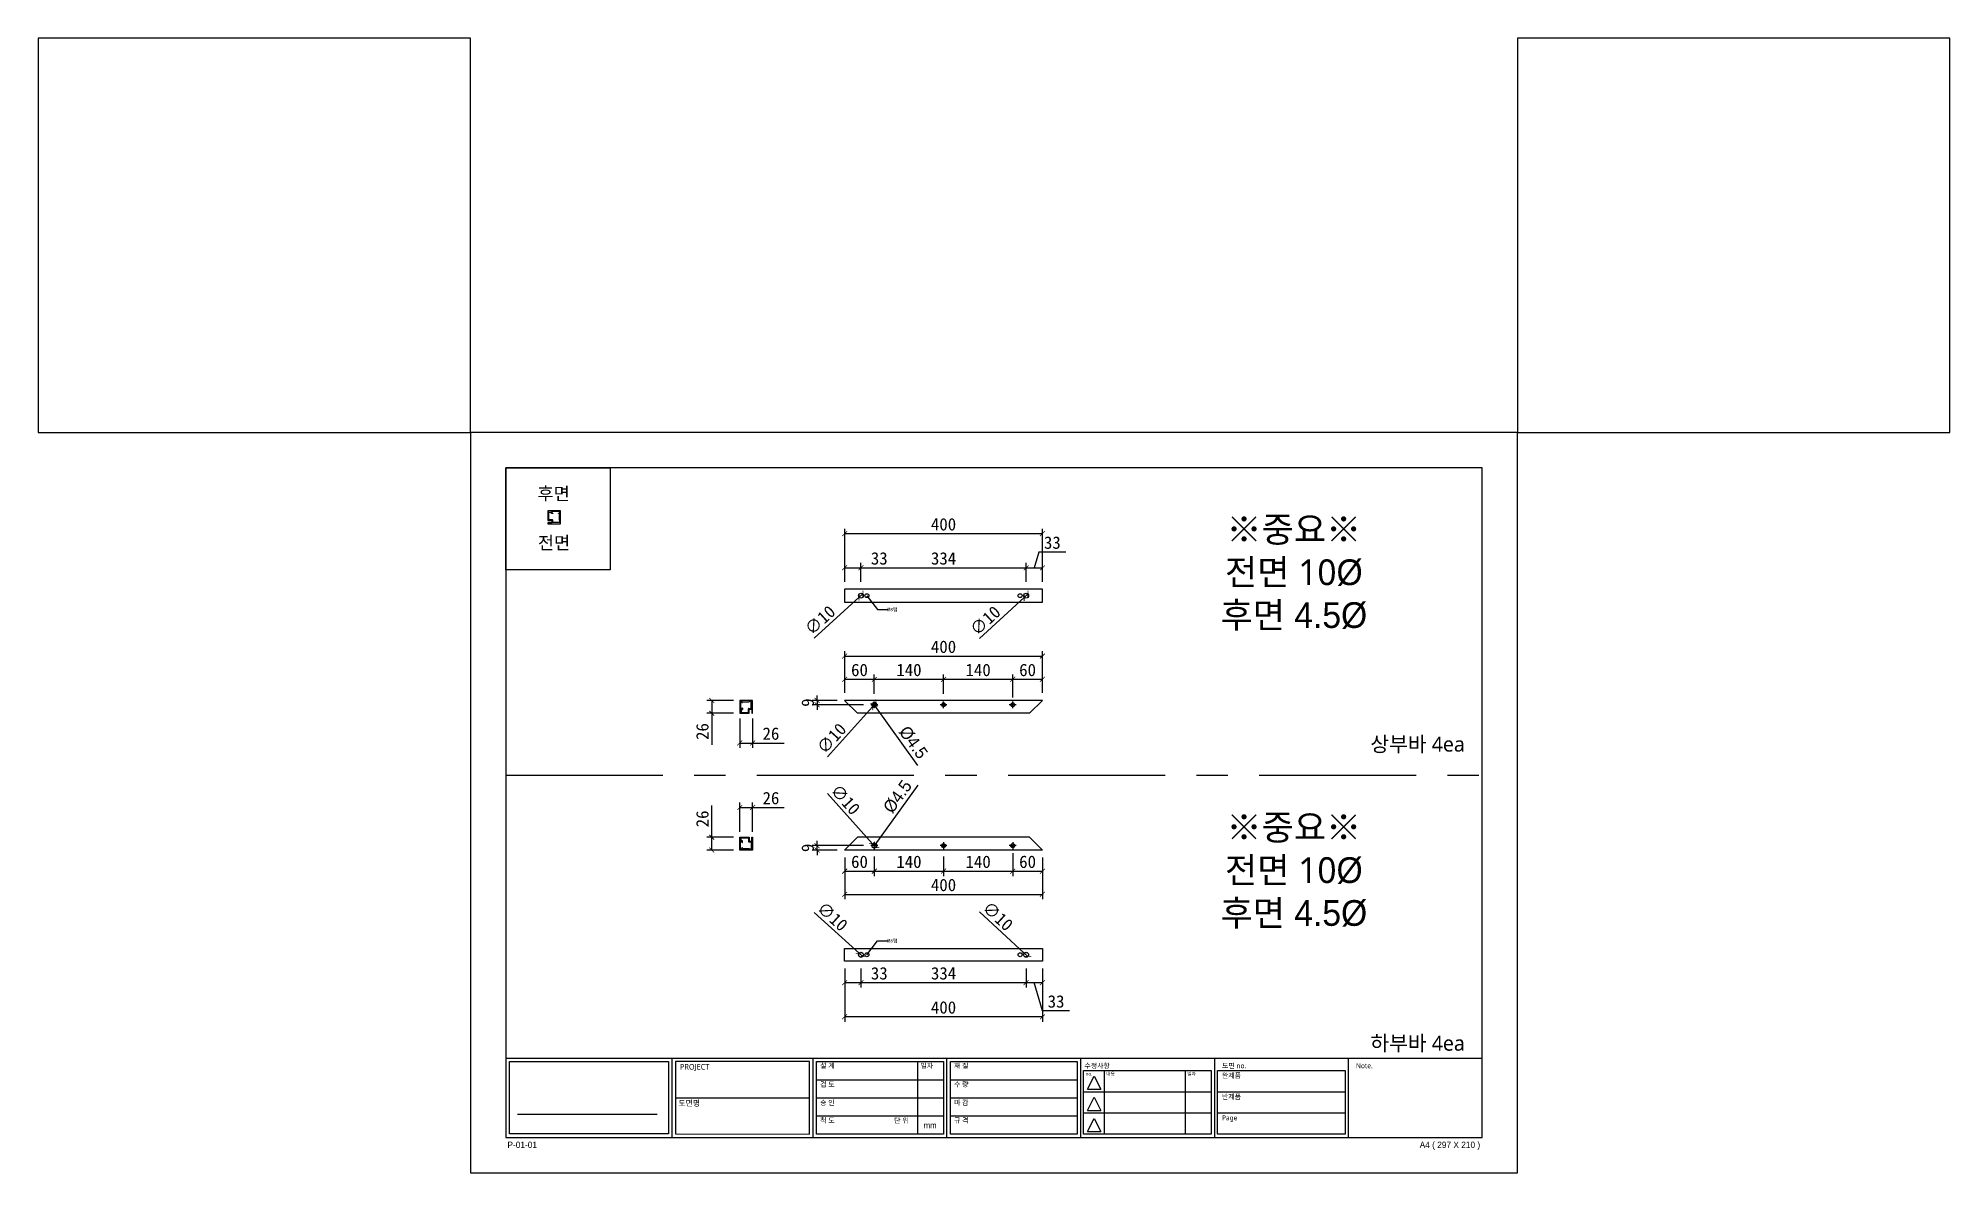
# Model space of a CAD drawing. Header units: millimetres. Extents: x -44117 to 256353, y -2095463 to 65325.
# Drawn here: x 72822 to 76689, y -2107 to 188 of the extents above; entities that cross this region are included whole.
import ezdxf
from ezdxf import colors
from ezdxf.entities.mleader import LeaderData, LeaderLine
from ezdxf.math import Vec2, Vec3

# ---------------------------------------------------------------- set-up
doc = ezdxf.new("R2010")
doc.units = ezdxf.units.MM
doc.header["$LTSCALE"] = 10
doc.linetypes.add('CENTER', pattern=[50.8, 31.75, -6.35, 6.35, -6.35])
doc.layers.add('cen', color=1, linetype='CENTER')
doc.layers.add('도면층2', color=3, linetype='CENTER')
doc.styles.add('고딕', font='')
doc.styles.get('고딕').set_extended_font_data('HYgtrE')
doc.dimstyles.new('ISO-25', dxfattribs={"dimtxt": 2.5, "dimasz": 2.5, "dimexe": 1, "dimexo": 1, "dimtad": 1, "dimtxsty": 'Standard', "dimblk": 'ARCHTICK', "dimcen": 2.5, "dimadec": 0, "dimazin": 0, "dimtfac": 1, "dimtmove": 0, "dimatfit": 3, "dimfxl": 0, "dimarcsym": 0})

msp = doc.modelspace()

# ---------------------------------------------------------------- texts
at = {"color": 142, "attachment_point": 5, "style": '고딕'}
for s, insert, char_height, width in [('{\\fMalgun Gothic|b0|i0|c129|p50;후면}', (73864.66068, -734.6504), 26.0022875, 753.2689732), ('{\\fMalgun Gothic|b0|i0|c129|p50;※중요※\\P전면 10\\fGulim|b0|i0|c129|p50;\\C144;\\c10845184;Ø\\P후면 4.5Ø}', (75361.85433, -894.99859), 52.004575, 1506.5379465), ('{\\fMalgun Gothic|b0|i0|c129|p50;전면}', (73865.36436, -833.81214), 26.0022875, 753.2689732), ('{\\fMalgun Gothic|b0|i0|c129|p50;상부바 4ea}', (75612.21525, -1241.49498), 30.2674587, 876.8281441), ('{\\fMalgun Gothic|b0|i0|c129|p50;※중요※\\P전면 10\\fGulim|b0|i0|c129|p50;\\C144;\\c10845184;Ø\\P후면 4.5Ø}', (75361.85433, -1497.5133), 52.004575, 1506.5379465), ('{\\fMalgun Gothic|b0|i0|c129|p50;하부바 4ea}', (75612.21525, -1846.40805), 30.2674587, 876.8281441)]:
    msp.add_mtext(s, dxfattribs=dict(at, insert=insert, char_height=char_height, width=width))

# ---------------------------------------------------------------- blocks, each defined once
blk = doc.blocks.new('A$C2EC13F1B')
at = {"color": 7}
for p, q in [((-3.67, -0.83), (-1.17, 4.17)), ((-1.17, 4.17), (1.33, -0.83))]:
    blk.add_line(p, q, dxfattribs=at)
blk.add_lwpolyline([(-3.67, -0.83), (1.33, -0.83)], dxfattribs=at)
blk = doc.blocks.new('a4 1scale')
at = {"color": 8}
for p, q in [((-15144.83, -4477.05), (-14867.83, -4477.05)), ((-15097.66, -4499.61), (-15097.66, -4477.05)), ((-15057.67, -4499.62), (-15057.67, -4477.06)), ((-15028.06, -4478.06), (-15028.06, -4498.62)), ((-15019.68, -4499.62), (-15019.68, -4477.06)), ((-14981.69, -4499.62), (-14981.69, -4477.06)), ((-14943.7, -4499.62), (-14943.7, -4477.06)), ((-14905.71, -4499.62), (-14905.71, -4477.06)), ((-15056.67, -4483.2), (-15020.68, -4483.2)), ((-15018.68, -4483.2), (-14982.69, -4483.2)), ((-14980.9, -4480.63), (-14944.7, -4480.63)), ((-14975.07, -4480.63), (-14975.07, -4498.62)), ((-14952.08, -4480.63), (-14952.08, -4498.62)), ((-14942.91, -4480.63), (-14906.71, -4480.63)), ((-15096.66, -4488.33), (-15058.67, -4488.34)), ((-15056.67, -4488.34), (-15020.68, -4488.34)), ((-15018.68, -4488.34), (-14982.69, -4488.34)), ((-14980.9, -4486.63), (-14944.7, -4486.63)), ((-14942.91, -4486.63), (-14906.71, -4486.63)), ((-15141.53, -4492.95), (-15101.88, -4492.95)), ((-15056.67, -4493.48), (-15020.68, -4493.48)), ((-15018.68, -4493.48), (-14982.69, -4493.48)), ((-14980.9, -4492.63), (-14944.7, -4492.63)), ((-14942.91, -4492.63), (-14906.71, -4492.63))]:
    blk.add_line(p, q, dxfattribs=at)
for points in [[(-15154.83, -4509.61), (-14857.83, -4509.61), (-14857.83, -4299.61), (-15154.83, -4299.61)], [(-15144.83, -4499.61), (-14867.83, -4499.61), (-14867.83, -4309.61), (-15144.83, -4309.61)]]:
    blk.add_lwpolyline(points, close=True)
for points in [[(-15143.82, -4478.05), (-15098.66, -4478.05), (-15098.66, -4498.61), (-15143.83, -4498.61)], [(-15058.67, -4478.06), (-15096.66, -4478.05), (-15096.66, -4498.61), (-15058.66, -4498.62)], [(-15056.67, -4478.06), (-15020.68, -4478.06), (-15020.68, -4498.62), (-15056.67, -4498.62)], [(-15018.68, -4478.06), (-14982.69, -4478.06), (-14982.69, -4498.62), (-15018.68, -4498.62)]]:
    blk.add_lwpolyline(points, close=True, dxfattribs=at)
for points in [[(-14944.7, -4480.63), (-14944.7, -4498.62), (-14980.9, -4498.62), (-14980.9, -4480.63)], [(-14906.71, -4480.63), (-14906.71, -4498.62), (-14942.91, -4498.62), (-14942.91, -4480.63)]]:
    blk.add_lwpolyline(points, dxfattribs=at)
at = {"color": 8, "xscale": 0.7469071166727064, "yscale": 0.7469071166727064, "zscale": 0.7469071166727064}
for p in [(-14977.06, -4485.3), (-14977.06, -4491.3), (-14977.06, -4497.29)]:
    blk.add_blockref('A$C2EC13F1B', p, dxfattribs=at)
at = {"color": 8, "style": '고딕'}
for s, insert, char_height, width, attachment_point in [('{\\fMalgun Gothic|b0|i0|c129|p50;PROJECT}', (-15095.45, -4478.74), 1.6004, 37.4801, 1), ('{\\fMalgun Gothic|b0|i0|c129|p50;설 계}', (-15055.65, -4478.55), 1.4003, 21.6513, 1), ('{\\fGulim|b0|i0|c129|p50;일자}', (-15027.2, -4478.57), 1.4, 24.7824, 1), ('{\\fMalgun Gothic|b0|i0|c129|p50;재 질}', (-15017.66, -4478.55), 1.4003, 21.6513, 1), ('{\\fMalgun Gothic|b0|i0|c129|p50;수정사항}', (-14980.67, -4478.55), 1.4003, 21.6513, 1), ('{\\fMalgun Gothic|b0|i0|c129|p50;도면 no.}', (-14941.63, -4478.55), 1.4003, 21.6513, 1), ('{\\fMalgun Gothic|b0|i0|c129|p50;Note.}', (-14903.64, -4478.55), 1.4003, 21.6513, 1), ('{\\fMalgun Gothic|b0|i0|c129|p50;검 토}', (-15055.65, -4483.82), 1.4003, 21.6513, 1), ('{\\fMalgun Gothic|b0|i0|c129|p50;수 량}', (-15017.66, -4483.82), 1.4003, 21.6513, 1), ('{\\fMalgun Gothic|b0|i0|c129|p50;no.}', (-14980.32, -4481.07), 0.96, 25.9815, 1), ('{\\fMalgun Gothic|b0|i0|c129|p50;내용}', (-14974.49, -4481.07), 0.96, 25.9815, 1), ('{\\fMalgun Gothic|b0|i0|c129|p50;일자}', (-14951.5, -4481.07), 0.96, 25.9815, 1), ('{\\fGulim|b0|i0|c129|p50;완\\fMalgun Gothic|b0|i0|c129|p50;제품}', (-14941.66, -4481.32), 1.4003, 21.6513, 1), ('{\\fMalgun Gothic|b0|i0|c129|p50;도면명}', (-15095.89, -4489.07), 1.6004, 37.4801, 1), ('{\\fMalgun Gothic|b0|i0|c129|p50;승 인}', (-15055.65, -4489.02), 1.4003, 21.6513, 1), ('{\\fMalgun Gothic|b0|i0|c129|p50;마 감}', (-15017.66, -4489.02), 1.4003, 21.6513, 1), ('{\\fMalgun Gothic|b0|i0|c129|p50;반제품}', (-14941.66, -4487.32), 1.4003, 21.6513, 1), ('{\\fMalgun Gothic|b0|i0|c129|p50;척 도 }', (-15055.65, -4494.02), 1.4003, 21.6513, 1), ('{\\fGulim|b0|i0|c129|p50;단 위}', (-15034.68, -4494.09), 1.4003, 21.6513, 1), ('mm', (-15024.45, -4496.13), 1.7, 15.2516, 5), ('{\\fMalgun Gothic|b0|i0|c129|p50;규 격 }', (-15017.66, -4494.02), 1.4003, 21.6513, 1), ('{\\fMalgun Gothic|b0|i0|c129|p50;Page}', (-14941.66, -4493.32), 1.4003, 21.6513, 1), ('{\\C8;P-01-01}', (-15144.37, -4500.78), 1.8004, 27.0059, 1), ('{\\C8;A4 ( 297 X 210 )}', (-14868.4, -4500.78), 1.8004, 27.0059, 3)]:
    blk.add_mtext(s, dxfattribs=dict(at, insert=insert, char_height=char_height, width=width, attachment_point=attachment_point))
blk = doc.blocks.new('_ArchTick')
at = {"color": 0, "linetype": 'ByBlock', "const_width": 0.15}
blk.add_lwpolyline([(-0.5, -0.5), (0.5, 0.5)], dxfattribs=at)
blk = doc.blocks.new('*D7541')
at = {"color": 0, "lineweight": -2}
for p, q in [((74453.3, -1136.4), (74453.3, -1051.8)), ((74453.3, -1061.8), (74853.3, -1061.8)), ((74853.3, -1136.4), (74853.3, -1051.8))]:
    blk.add_line(p, q, dxfattribs=at)
at = {"layer": 'Defpoints', "color": 0}
for p in [(74853.3, -1061.8), (74453.3, -1151.4), (74853.3, -1151.4)]:
    blk.add_point(p, dxfattribs=at)
at = {"color": 0, "lineweight": -2, "xscale": 10, "yscale": 10, "zscale": 10, "rotation": 180}
blk.add_blockref('_ArchTick', (74453.3, -1061.8), dxfattribs=at)
at = {"color": 0, "lineweight": -2, "xscale": 10, "yscale": 10, "zscale": 10}
blk.add_blockref('_ArchTick', (74853.3, -1061.8), dxfattribs=at)
at = {"color": 0, "insert": (74653.3, -1043.1), "char_height": 25, "attachment_point": 5}
blk.add_mtext('400', dxfattribs=at)
blk = doc.blocks.new('*D7542')
at = {"color": 0, "lineweight": -2}
for p, q in [((74438.3, -1151.4), (74387.5, -1151.4)), ((74397.5, -1151.4), (74397.5, -1141.4)), ((74397.5, -1151.4), (74397.5, -1160.4)), ((74491.3, -1160.4), (74387.5, -1160.4)), ((74397.5, -1160.4), (74397.5, -1170.4))]:
    blk.add_line(p, q, dxfattribs=at)
at = {"layer": 'Defpoints', "color": 0}
for p in [(74453.3, -1151.4), (74397.5, -1160.4), (74506.3, -1160.4)]:
    blk.add_point(p, dxfattribs=at)
at = {"color": 0, "lineweight": -2, "xscale": 10, "yscale": 10, "zscale": 10}
for p, rotation in [((74397.5, -1151.4), 270), ((74397.5, -1160.4), 90)]:
    blk.add_blockref('_ArchTick', p, dxfattribs=dict(at, rotation=rotation))
at = {"color": 0, "insert": (74378.7, -1155.9), "char_height": 25, "attachment_point": 5, "rotation": 90}
blk.add_mtext('9', dxfattribs=at)
blk = doc.blocks.new('*D7543')
at = {"color": 0, "lineweight": -2}
for p, q in [((74512.4, -1159.1), (74512.4, -1159.1)), ((74512.4, -1159.1), (74514.1, -1161.6)), ((74601.4, -1282.8), (74514.1, -1161.6))]:
    blk.add_line(p, q, dxfattribs=at)
at = {"layer": 'Defpoints', "color": 0}
for p in [(74512.4, -1159.1), (74514.1, -1161.6)]:
    blk.add_point(p, dxfattribs=at)
at = {"color": 0, "lineweight": -2, "xscale": 10, "yscale": 10, "zscale": 10}
for p, rotation in [((74512.4, -1159.1), 305.7508162472919), ((74514.1, -1161.6), 125.7508162472919)]:
    blk.add_blockref('_ArchTick', p, dxfattribs=dict(at, rotation=rotation))
at = {"color": 0, "insert": (74592.3, -1236.4), "char_height": 25, "attachment_point": 5, "rotation": 305.7508}
blk.add_mtext('{\\fGulim|b0|i0|c129|p50;Ø4.5}', dxfattribs=at)
blk = doc.blocks.new('*D7544')
at = {"color": 0, "lineweight": -2}
for p, q in [((74453.3, -1136.4), (74453.3, -1098.8)), ((74453.3, -1108.8), (74513.3, -1108.8)), ((74513.3, -1138.4), (74513.3, -1098.8))]:
    blk.add_line(p, q, dxfattribs=at)
at = {"layer": 'Defpoints', "color": 0}
for p in [(74513.3, -1108.8), (74453.3, -1151.4), (74513.3, -1153.4)]:
    blk.add_point(p, dxfattribs=at)
at = {"color": 0, "lineweight": -2, "xscale": 10, "yscale": 10, "zscale": 10, "rotation": 180}
blk.add_blockref('_ArchTick', (74453.3, -1108.8), dxfattribs=at)
at = {"color": 0, "lineweight": -2, "xscale": 10, "yscale": 10, "zscale": 10}
blk.add_blockref('_ArchTick', (74513.3, -1108.8), dxfattribs=at)
at = {"color": 0, "insert": (74483.3, -1090), "char_height": 25, "attachment_point": 5}
blk.add_mtext('60', dxfattribs=at)
blk = doc.blocks.new('*D7545')
at = {"color": 0, "lineweight": -2}
for p, q in [((74513.3, -1138.4), (74513.3, -1098.8)), ((74513.3, -1108.8), (74653.3, -1108.8)), ((74653.3, -1138.4), (74653.3, -1098.8))]:
    blk.add_line(p, q, dxfattribs=at)
at = {"layer": 'Defpoints', "color": 0}
for p in [(74653.3, -1108.8), (74513.3, -1153.4), (74653.3, -1153.4)]:
    blk.add_point(p, dxfattribs=at)
at = {"color": 0, "lineweight": -2, "xscale": 10, "yscale": 10, "zscale": 10, "rotation": 180}
blk.add_blockref('_ArchTick', (74513.3, -1108.8), dxfattribs=at)
at = {"color": 0, "lineweight": -2, "xscale": 10, "yscale": 10, "zscale": 10}
blk.add_blockref('_ArchTick', (74653.3, -1108.8), dxfattribs=at)
at = {"color": 0, "insert": (74583.3, -1090), "char_height": 25, "attachment_point": 5}
blk.add_mtext('140', dxfattribs=at)
blk = doc.blocks.new('*D7546')
at = {"color": 0, "lineweight": -2}
for p, q in [((74653.3, -1136.4), (74653.3, -1098.8)), ((74653.3, -1108.8), (74793.3, -1108.8)), ((74793.3, -1145.4), (74793.3, -1098.8))]:
    blk.add_line(p, q, dxfattribs=at)
at = {"layer": 'Defpoints', "color": 0}
for p in [(74793.3, -1108.8), (74653.3, -1151.4), (74793.3, -1160.4)]:
    blk.add_point(p, dxfattribs=at)
at = {"color": 0, "lineweight": -2, "xscale": 10, "yscale": 10, "zscale": 10, "rotation": 180}
blk.add_blockref('_ArchTick', (74653.3, -1108.8), dxfattribs=at)
at = {"color": 0, "lineweight": -2, "xscale": 10, "yscale": 10, "zscale": 10}
blk.add_blockref('_ArchTick', (74793.3, -1108.8), dxfattribs=at)
at = {"color": 0, "insert": (74723.3, -1090), "char_height": 25, "attachment_point": 5}
blk.add_mtext('140', dxfattribs=at)
blk = doc.blocks.new('*D7547')
at = {"color": 0, "lineweight": -2}
for p, q in [((74793.3, -1138.4), (74793.3, -1098.8)), ((74793.3, -1108.8), (74853.3, -1108.8)), ((74853.3, -1136.4), (74853.3, -1098.8))]:
    blk.add_line(p, q, dxfattribs=at)
at = {"layer": 'Defpoints', "color": 0}
for p in [(74853.3, -1108.8), (74793.3, -1153.4), (74853.3, -1151.4)]:
    blk.add_point(p, dxfattribs=at)
at = {"color": 0, "lineweight": -2, "xscale": 10, "yscale": 10, "zscale": 10, "rotation": 180}
blk.add_blockref('_ArchTick', (74793.3, -1108.8), dxfattribs=at)
at = {"color": 0, "lineweight": -2, "xscale": 10, "yscale": 10, "zscale": 10}
blk.add_blockref('_ArchTick', (74853.3, -1108.8), dxfattribs=at)
at = {"color": 0, "insert": (74823.3, -1090), "char_height": 25, "attachment_point": 5}
blk.add_mtext('60', dxfattribs=at)
blk = doc.blocks.new('*D7548')
at = {"color": 0, "lineweight": -2}
for p, q in [((74516.6, -1156.6), (74509.9, -1164.1)), ((74516.6, -1156.6), (74516.6, -1156.6)), ((74418.5, -1265.8), (74509.9, -1164.1))]:
    blk.add_line(p, q, dxfattribs=at)
at = {"layer": 'Defpoints', "color": 0}
for p in [(74516.6, -1156.6), (74509.9, -1164.1)]:
    blk.add_point(p, dxfattribs=at)
at = {"color": 0, "lineweight": -2, "xscale": 10, "yscale": 10, "zscale": 10}
for p, rotation in [((74509.9, -1164.1), 48.03386800380423), ((74516.6, -1156.6), 228.0338680038042)]:
    blk.add_blockref('_ArchTick', p, dxfattribs=dict(at, rotation=rotation))
at = {"color": 0, "insert": (74426.8, -1228.4), "char_height": 25, "attachment_point": 5, "rotation": 48.0339}
blk.add_mtext('∅10', dxfattribs=at)
blk = doc.blocks.new('*D7549')
at = {"color": 0, "lineweight": -2}
for p, q in [((74391.3, -1025.3), (74482.5, -942.9)), ((74490, -936.2), (74482.5, -942.9)), ((74490, -936.2), (74490, -936.2))]:
    blk.add_line(p, q, dxfattribs=at)
at = {"layer": 'Defpoints', "color": 0}
for p in [(74482.5, -942.9), (74490, -936.2)]:
    blk.add_point(p, dxfattribs=at)
at = {"color": 0, "lineweight": -2, "xscale": 10, "yscale": 10, "zscale": 10}
for p, rotation in [((74482.5, -942.9), 42.09175071866287), ((74490, -936.2), 222.0917507186628)]:
    blk.add_blockref('_ArchTick', p, dxfattribs=dict(at, rotation=rotation))
at = {"color": 0, "insert": (74403.5, -989.1), "char_height": 25, "attachment_point": 5, "rotation": 42.0918}
blk.add_mtext('∅10', dxfattribs=at)
blk = doc.blocks.new('*D7550')
at = {"color": 0, "lineweight": -2}
for p, q in [((74725.9, -1026.4), (74816.6, -943)), ((74823.9, -936.2), (74816.6, -943)), ((74823.9, -936.2), (74823.9, -936.2))]:
    blk.add_line(p, q, dxfattribs=at)
at = {"layer": 'Defpoints', "color": 0}
for p in [(74816.6, -943), (74823.9, -936.2)]:
    blk.add_point(p, dxfattribs=at)
at = {"color": 0, "lineweight": -2, "xscale": 10, "yscale": 10, "zscale": 10}
for p, rotation in [((74816.6, -943), 42.62384435649449), ((74823.9, -936.2), 222.6238443564945)]:
    blk.add_blockref('_ArchTick', p, dxfattribs=dict(at, rotation=rotation))
at = {"color": 0, "insert": (74737.7, -990.1), "char_height": 25, "attachment_point": 5, "rotation": 42.6238}
blk.add_mtext('∅10', dxfattribs=at)
blk = doc.blocks.new('*D7551')
at = {"color": 0, "lineweight": -2}
for p, q in [((74453.3, -911.6), (74453.3, -873.2)), ((74453.3, -883.2), (74486.3, -883.2)), ((74486.3, -911.6), (74486.3, -873.2)), ((74486.3, -883.2), (74550.4, -883.2))]:
    blk.add_line(p, q, dxfattribs=at)
at = {"layer": 'Defpoints', "color": 0}
for p in [(74486.3, -883.2), (74453.3, -926.6), (74486.3, -926.6)]:
    blk.add_point(p, dxfattribs=at)
at = {"color": 0, "lineweight": -2, "xscale": 10, "yscale": 10, "zscale": 10, "rotation": 180}
blk.add_blockref('_ArchTick', (74453.3, -883.2), dxfattribs=at)
at = {"color": 0, "lineweight": -2, "xscale": 10, "yscale": 10, "zscale": 10}
blk.add_blockref('_ArchTick', (74486.3, -883.2), dxfattribs=at)
at = {"color": 0, "insert": (74523.3, -864.4), "char_height": 25, "attachment_point": 5}
blk.add_mtext('33', dxfattribs=at)
blk = doc.blocks.new('*D7552')
at = {"color": 0, "lineweight": -2}
for p, q in [((74486.3, -911.6), (74486.3, -873.2)), ((74486.3, -883.2), (74820.3, -883.2)), ((74820.3, -911.6), (74820.3, -873.2))]:
    blk.add_line(p, q, dxfattribs=at)
at = {"layer": 'Defpoints', "color": 0}
for p in [(74820.3, -883.2), (74486.3, -926.6), (74820.3, -926.6)]:
    blk.add_point(p, dxfattribs=at)
at = {"color": 0, "lineweight": -2, "xscale": 10, "yscale": 10, "zscale": 10, "rotation": 180}
blk.add_blockref('_ArchTick', (74486.3, -883.2), dxfattribs=at)
at = {"color": 0, "lineweight": -2, "xscale": 10, "yscale": 10, "zscale": 10}
blk.add_blockref('_ArchTick', (74820.3, -883.2), dxfattribs=at)
at = {"color": 0, "insert": (74653.3, -864.4), "char_height": 25, "attachment_point": 5}
blk.add_mtext('334', dxfattribs=at)
blk = doc.blocks.new('*D7553')
at = {"color": 0, "lineweight": -2}
for p, q in [((74820.3, -911.6), (74820.3, -873.2)), ((74820.3, -883.2), (74853.3, -883.2)), ((74846.3, -851.3), (74836.8, -883.2)), ((74900.5, -851.3), (74846.3, -851.3)), ((74853.3, -911.6), (74853.3, -873.2))]:
    blk.add_line(p, q, dxfattribs=at)
at = {"layer": 'Defpoints', "color": 0}
for p in [(74853.3, -883.2), (74820.3, -926.6), (74853.3, -926.6)]:
    blk.add_point(p, dxfattribs=at)
at = {"color": 0, "lineweight": -2, "xscale": 10, "yscale": 10, "zscale": 10, "rotation": 180}
blk.add_blockref('_ArchTick', (74820.3, -883.2), dxfattribs=at)
at = {"color": 0, "lineweight": -2, "xscale": 10, "yscale": 10, "zscale": 10}
blk.add_blockref('_ArchTick', (74853.3, -883.2), dxfattribs=at)
at = {"color": 0, "insert": (74873.4, -832.5), "char_height": 25, "attachment_point": 5}
blk.add_mtext('33', dxfattribs=at)
blk = doc.blocks.new('*D7554')
at = {"color": 0, "lineweight": -2}
for p, q in [((74453.3, -911.6), (74453.3, -804.2)), ((74853.3, -911.6), (74853.3, -804.2)), ((74853.3, -814.2), (74453.3, -814.2))]:
    blk.add_line(p, q, dxfattribs=at)
at = {"layer": 'Defpoints', "color": 0}
for p in [(74453.3, -814.2), (74453.3, -926.6), (74853.3, -926.6)]:
    blk.add_point(p, dxfattribs=at)
at = {"color": 0, "lineweight": -2, "xscale": 10, "yscale": 10, "zscale": 10, "rotation": 180}
blk.add_blockref('_ArchTick', (74453.3, -814.2), dxfattribs=at)
at = {"color": 0, "lineweight": -2, "xscale": 10, "yscale": 10, "zscale": 10}
blk.add_blockref('_ArchTick', (74853.3, -814.2), dxfattribs=at)
at = {"color": 0, "insert": (74653.3, -795.4), "char_height": 25, "attachment_point": 5}
blk.add_mtext('400', dxfattribs=at)
blk = doc.blocks.new('*D7616')
at = {"color": 0, "lineweight": -2}
for p, q in [((74228.1, -1151.4), (74174.4, -1151.4)), ((74184.4, -1151.4), (74184.4, -1177.4)), ((74228.1, -1177.4), (74174.4, -1177.4)), ((74184.4, -1177.4), (74184.4, -1241.5))]:
    blk.add_line(p, q, dxfattribs=at)
at = {"layer": 'Defpoints', "color": 0}
for p in [(74243.1, -1151.4), (74184.4, -1177.4), (74243.1, -1177.4)]:
    blk.add_point(p, dxfattribs=at)
at = {"color": 0, "lineweight": -2, "xscale": 10, "yscale": 10, "zscale": 10}
for p, rotation in [((74184.4, -1151.4), 90), ((74184.4, -1177.4), 270)]:
    blk.add_blockref('_ArchTick', p, dxfattribs=dict(at, rotation=rotation))
at = {"color": 0, "insert": (74165.6, -1214.4), "char_height": 25, "attachment_point": 5, "rotation": 90}
blk.add_mtext('26', dxfattribs=at)
blk = doc.blocks.new('*D7617')
at = {"color": 0, "lineweight": -2}
for p, q in [((74241.1, -1188.3), (74241.1, -1247.6)), ((74267.1, -1188.3), (74267.1, -1247.6)), ((74241.1, -1237.6), (74267.1, -1237.6)), ((74267.1, -1237.6), (74331.2, -1237.6))]:
    blk.add_line(p, q, dxfattribs=at)
at = {"layer": 'Defpoints', "color": 0}
for p in [(74241.1, -1173.3), (74267.1, -1173.3), (74267.1, -1237.6)]:
    blk.add_point(p, dxfattribs=at)
at = {"color": 0, "lineweight": -2, "xscale": 10, "yscale": 10, "zscale": 10, "rotation": 180}
blk.add_blockref('_ArchTick', (74241.1, -1237.6), dxfattribs=at)
at = {"color": 0, "lineweight": -2, "xscale": 10, "yscale": 10, "zscale": 10}
blk.add_blockref('_ArchTick', (74267.1, -1237.6), dxfattribs=at)
at = {"color": 0, "insert": (74304.2, -1218.8), "char_height": 25, "attachment_point": 5}
blk.add_mtext('26', dxfattribs=at)
blk = doc.blocks.new('*D7635')
at = {"color": 0, "lineweight": -2}
for p, q in [((74453.3, -1469.2), (74453.3, -1553.7)), ((74853.3, -1469.2), (74853.3, -1553.7)), ((74453.3, -1543.7), (74853.3, -1543.7))]:
    blk.add_line(p, q, dxfattribs=at)
at = {"layer": 'Defpoints', "color": 0}
for p in [(74453.3, -1454.2), (74853.3, -1454.2), (74853.3, -1543.7)]:
    blk.add_point(p, dxfattribs=at)
at = {"color": 0, "lineweight": -2, "xscale": 10, "yscale": 10, "zscale": 10, "rotation": 180}
blk.add_blockref('_ArchTick', (74453.3, -1543.7), dxfattribs=at)
at = {"color": 0, "lineweight": -2, "xscale": 10, "yscale": 10, "zscale": 10}
blk.add_blockref('_ArchTick', (74853.3, -1543.7), dxfattribs=at)
at = {"color": 0, "insert": (74653.3, -1524.9), "char_height": 25, "attachment_point": 5}
blk.add_mtext('400', dxfattribs=at)
blk = doc.blocks.new('*D7636')
at = {"color": 0, "lineweight": -2}
for p, q in [((74491.3, -1445.2), (74387.5, -1445.2)), ((74438.3, -1454.2), (74387.5, -1454.2)), ((74397.5, -1445.2), (74397.5, -1435.2)), ((74397.5, -1454.2), (74397.5, -1445.2)), ((74397.5, -1454.2), (74397.5, -1464.2))]:
    blk.add_line(p, q, dxfattribs=at)
at = {"layer": 'Defpoints', "color": 0}
for p in [(74397.5, -1445.2), (74453.3, -1454.2), (74506.3, -1445.2)]:
    blk.add_point(p, dxfattribs=at)
at = {"color": 0, "lineweight": -2, "xscale": 10, "yscale": 10, "zscale": 10}
for p, rotation in [((74397.5, -1445.2), 270), ((74397.5, -1454.2), 90)]:
    blk.add_blockref('_ArchTick', p, dxfattribs=dict(at, rotation=rotation))
at = {"color": 0, "insert": (74378.7, -1449.7), "char_height": 25, "attachment_point": 5, "rotation": 90}
blk.add_mtext('9', dxfattribs=at)
blk = doc.blocks.new('*D7637')
at = {"color": 0, "lineweight": -2}
for p, q in [((74601.4, -1322.7), (74514.1, -1443.9)), ((74512.4, -1446.4), (74514.1, -1443.9)), ((74512.4, -1446.4), (74512.4, -1446.4))]:
    blk.add_line(p, q, dxfattribs=at)
at = {"layer": 'Defpoints', "color": 0}
for p in [(74512.4, -1446.4), (74514.1, -1443.9)]:
    blk.add_point(p, dxfattribs=at)
at = {"color": 0, "lineweight": -2, "xscale": 10, "yscale": 10, "zscale": 10}
for p, rotation in [((74512.4, -1446.4), 54.24918375270812), ((74514.1, -1443.9), 234.2491837527081)]:
    blk.add_blockref('_ArchTick', p, dxfattribs=dict(at, rotation=rotation))
at = {"color": 0, "insert": (74560.3, -1346), "char_height": 25, "attachment_point": 5, "rotation": 54.2492}
blk.add_mtext('{\\fGulim|b0|i0|c129|p50;Ø4.5}', dxfattribs=at)
blk = doc.blocks.new('*D7638')
at = {"color": 0, "lineweight": -2}
for p, q in [((74453.3, -1469.2), (74453.3, -1506.8)), ((74513.3, -1467.2), (74513.3, -1506.8)), ((74453.3, -1496.8), (74513.3, -1496.8))]:
    blk.add_line(p, q, dxfattribs=at)
at = {"layer": 'Defpoints', "color": 0}
for p in [(74453.3, -1454.2), (74513.3, -1452.2), (74513.3, -1496.8)]:
    blk.add_point(p, dxfattribs=at)
at = {"color": 0, "lineweight": -2, "xscale": 10, "yscale": 10, "zscale": 10, "rotation": 180}
blk.add_blockref('_ArchTick', (74453.3, -1496.8), dxfattribs=at)
at = {"color": 0, "lineweight": -2, "xscale": 10, "yscale": 10, "zscale": 10}
blk.add_blockref('_ArchTick', (74513.3, -1496.8), dxfattribs=at)
at = {"color": 0, "insert": (74483.3, -1478), "char_height": 25, "attachment_point": 5}
blk.add_mtext('60', dxfattribs=at)
blk = doc.blocks.new('*D7639')
at = {"color": 0, "lineweight": -2}
for p, q in [((74513.3, -1467.2), (74513.3, -1506.8)), ((74653.3, -1467.2), (74653.3, -1506.8)), ((74513.3, -1496.8), (74653.3, -1496.8))]:
    blk.add_line(p, q, dxfattribs=at)
at = {"layer": 'Defpoints', "color": 0}
for p in [(74513.3, -1452.2), (74653.3, -1452.2), (74653.3, -1496.8)]:
    blk.add_point(p, dxfattribs=at)
at = {"color": 0, "lineweight": -2, "xscale": 10, "yscale": 10, "zscale": 10, "rotation": 180}
blk.add_blockref('_ArchTick', (74513.3, -1496.8), dxfattribs=at)
at = {"color": 0, "lineweight": -2, "xscale": 10, "yscale": 10, "zscale": 10}
blk.add_blockref('_ArchTick', (74653.3, -1496.8), dxfattribs=at)
at = {"color": 0, "insert": (74583.3, -1478), "char_height": 25, "attachment_point": 5}
blk.add_mtext('140', dxfattribs=at)
blk = doc.blocks.new('*D7640')
at = {"color": 0, "lineweight": -2}
for p, q in [((74653.3, -1469.2), (74653.3, -1506.8)), ((74793.3, -1460.2), (74793.3, -1506.8)), ((74653.3, -1496.8), (74793.3, -1496.8))]:
    blk.add_line(p, q, dxfattribs=at)
at = {"layer": 'Defpoints', "color": 0}
for p in [(74653.3, -1454.2), (74793.3, -1445.2), (74793.3, -1496.8)]:
    blk.add_point(p, dxfattribs=at)
at = {"color": 0, "lineweight": -2, "xscale": 10, "yscale": 10, "zscale": 10, "rotation": 180}
blk.add_blockref('_ArchTick', (74653.3, -1496.8), dxfattribs=at)
at = {"color": 0, "lineweight": -2, "xscale": 10, "yscale": 10, "zscale": 10}
blk.add_blockref('_ArchTick', (74793.3, -1496.8), dxfattribs=at)
at = {"color": 0, "insert": (74723.3, -1478), "char_height": 25, "attachment_point": 5}
blk.add_mtext('140', dxfattribs=at)
blk = doc.blocks.new('*D7641')
at = {"color": 0, "lineweight": -2}
for p, q in [((74793.3, -1467.2), (74793.3, -1506.8)), ((74853.3, -1469.2), (74853.3, -1506.8)), ((74793.3, -1496.8), (74853.3, -1496.8))]:
    blk.add_line(p, q, dxfattribs=at)
at = {"layer": 'Defpoints', "color": 0}
for p in [(74793.3, -1452.2), (74853.3, -1454.2), (74853.3, -1496.8)]:
    blk.add_point(p, dxfattribs=at)
at = {"color": 0, "lineweight": -2, "xscale": 10, "yscale": 10, "zscale": 10, "rotation": 180}
blk.add_blockref('_ArchTick', (74793.3, -1496.8), dxfattribs=at)
at = {"color": 0, "lineweight": -2, "xscale": 10, "yscale": 10, "zscale": 10}
blk.add_blockref('_ArchTick', (74853.3, -1496.8), dxfattribs=at)
at = {"color": 0, "insert": (74823.3, -1478), "char_height": 25, "attachment_point": 5}
blk.add_mtext('60', dxfattribs=at)
blk = doc.blocks.new('*D7642')
at = {"color": 0, "lineweight": -2}
for p, q in [((74418.5, -1339.8), (74509.9, -1441.4)), ((74516.6, -1448.9), (74509.9, -1441.4)), ((74516.6, -1448.9), (74516.6, -1448.9))]:
    blk.add_line(p, q, dxfattribs=at)
at = {"layer": 'Defpoints', "color": 0}
for p in [(74509.9, -1441.4), (74516.6, -1448.9)]:
    blk.add_point(p, dxfattribs=at)
at = {"color": 0, "lineweight": -2, "xscale": 10, "yscale": 10, "zscale": 10}
for p, rotation in [((74509.9, -1441.4), 311.9661319961958), ((74516.6, -1448.9), 131.9661319961958)]:
    blk.add_blockref('_ArchTick', p, dxfattribs=dict(at, rotation=rotation))
at = {"color": 0, "insert": (74454.7, -1352), "char_height": 25, "attachment_point": 5, "rotation": 311.9661}
blk.add_mtext('∅10', dxfattribs=at)
blk = doc.blocks.new('*D7643')
at = {"color": 0, "lineweight": -2}
for p, q in [((74391.3, -1580.2), (74482.5, -1662.6)), ((74490, -1669.3), (74482.5, -1662.6)), ((74490, -1669.3), (74490, -1669.3))]:
    blk.add_line(p, q, dxfattribs=at)
at = {"layer": 'Defpoints', "color": 0}
for p in [(74482.5, -1662.6), (74490, -1669.3)]:
    blk.add_point(p, dxfattribs=at)
at = {"color": 0, "lineweight": -2, "xscale": 10, "yscale": 10, "zscale": 10}
for p, rotation in [((74482.5, -1662.6), 317.9082492813371), ((74490, -1669.3), 137.9082492813372)]:
    blk.add_blockref('_ArchTick', p, dxfattribs=dict(at, rotation=rotation))
at = {"color": 0, "insert": (74428.6, -1588.6), "char_height": 25, "attachment_point": 5, "rotation": 317.9082}
blk.add_mtext('∅10', dxfattribs=at)
blk = doc.blocks.new('*D7644')
at = {"color": 0, "lineweight": -2}
for p, q in [((74725.9, -1579.1), (74816.6, -1662.5)), ((74823.9, -1669.3), (74816.6, -1662.5)), ((74823.9, -1669.3), (74823.9, -1669.3))]:
    blk.add_line(p, q, dxfattribs=at)
at = {"layer": 'Defpoints', "color": 0}
for p in [(74816.6, -1662.5), (74823.9, -1669.3)]:
    blk.add_point(p, dxfattribs=at)
at = {"color": 0, "lineweight": -2, "xscale": 10, "yscale": 10, "zscale": 10}
for p, rotation in [((74816.6, -1662.5), 317.3761556435055), ((74823.9, -1669.3), 137.3761556435055)]:
    blk.add_blockref('_ArchTick', p, dxfattribs=dict(at, rotation=rotation))
at = {"color": 0, "insert": (74763.1, -1587.9), "char_height": 25, "attachment_point": 5, "rotation": 317.3762}
blk.add_mtext('∅10', dxfattribs=at)
blk = doc.blocks.new('*D7645')
at = {"color": 0, "lineweight": -2}
for p, q in [((74453.3, -1693.9), (74453.3, -1732.3)), ((74486.3, -1693.9), (74486.3, -1732.3)), ((74453.3, -1722.3), (74486.3, -1722.3)), ((74486.3, -1722.3), (74550.4, -1722.3))]:
    blk.add_line(p, q, dxfattribs=at)
at = {"layer": 'Defpoints', "color": 0}
for p in [(74453.3, -1678.9), (74486.3, -1678.9), (74486.3, -1722.3)]:
    blk.add_point(p, dxfattribs=at)
at = {"color": 0, "lineweight": -2, "xscale": 10, "yscale": 10, "zscale": 10, "rotation": 180}
blk.add_blockref('_ArchTick', (74453.3, -1722.3), dxfattribs=at)
at = {"color": 0, "lineweight": -2, "xscale": 10, "yscale": 10, "zscale": 10}
blk.add_blockref('_ArchTick', (74486.3, -1722.3), dxfattribs=at)
at = {"color": 0, "insert": (74523.3, -1703.6), "char_height": 25, "attachment_point": 5}
blk.add_mtext('33', dxfattribs=at)
blk = doc.blocks.new('*D7646')
at = {"color": 0, "lineweight": -2}
for p, q in [((74486.3, -1693.9), (74486.3, -1732.3)), ((74820.3, -1693.9), (74820.3, -1732.3)), ((74486.3, -1722.3), (74820.3, -1722.3))]:
    blk.add_line(p, q, dxfattribs=at)
at = {"layer": 'Defpoints', "color": 0}
for p in [(74486.3, -1678.9), (74820.3, -1678.9), (74820.3, -1722.3)]:
    blk.add_point(p, dxfattribs=at)
at = {"color": 0, "lineweight": -2, "xscale": 10, "yscale": 10, "zscale": 10, "rotation": 180}
blk.add_blockref('_ArchTick', (74486.3, -1722.3), dxfattribs=at)
at = {"color": 0, "lineweight": -2, "xscale": 10, "yscale": 10, "zscale": 10}
blk.add_blockref('_ArchTick', (74820.3, -1722.3), dxfattribs=at)
at = {"color": 0, "insert": (74653.3, -1703.6), "char_height": 25, "attachment_point": 5}
blk.add_mtext('334', dxfattribs=at)
blk = doc.blocks.new('*D7647')
at = {"color": 0, "lineweight": -2}
for p, q in [((74820.3, -1693.9), (74820.3, -1732.3)), ((74853.3, -1693.9), (74853.3, -1732.3)), ((74820.3, -1722.3), (74853.3, -1722.3)), ((74853.8, -1779.2), (74836.8, -1722.3)), ((74908, -1779.2), (74853.8, -1779.2))]:
    blk.add_line(p, q, dxfattribs=at)
at = {"layer": 'Defpoints', "color": 0}
for p in [(74820.3, -1678.9), (74853.3, -1678.9), (74853.3, -1722.3)]:
    blk.add_point(p, dxfattribs=at)
at = {"color": 0, "lineweight": -2, "xscale": 10, "yscale": 10, "zscale": 10, "rotation": 180}
blk.add_blockref('_ArchTick', (74820.3, -1722.3), dxfattribs=at)
at = {"color": 0, "lineweight": -2, "xscale": 10, "yscale": 10, "zscale": 10}
blk.add_blockref('_ArchTick', (74853.3, -1722.3), dxfattribs=at)
at = {"color": 0, "insert": (74880.9, -1760.5), "char_height": 25, "attachment_point": 5}
blk.add_mtext('33', dxfattribs=at)
blk = doc.blocks.new('*D7648')
at = {"color": 0, "lineweight": -2}
for p, q in [((74453.3, -1693.9), (74453.3, -1801.4)), ((74853.3, -1693.9), (74853.3, -1801.4)), ((74853.3, -1791.4), (74453.3, -1791.4))]:
    blk.add_line(p, q, dxfattribs=at)
at = {"layer": 'Defpoints', "color": 0}
for p in [(74453.3, -1678.9), (74853.3, -1678.9), (74453.3, -1791.4)]:
    blk.add_point(p, dxfattribs=at)
at = {"color": 0, "lineweight": -2, "xscale": 10, "yscale": 10, "zscale": 10, "rotation": 180}
blk.add_blockref('_ArchTick', (74453.3, -1791.4), dxfattribs=at)
at = {"color": 0, "lineweight": -2, "xscale": 10, "yscale": 10, "zscale": 10}
blk.add_blockref('_ArchTick', (74853.3, -1791.4), dxfattribs=at)
at = {"color": 0, "insert": (74653.3, -1772.6), "char_height": 25, "attachment_point": 5}
blk.add_mtext('400', dxfattribs=at)
blk = doc.blocks.new('*D7649')
at = {"color": 0, "lineweight": -2}
for p, q in [((74184.4, -1428.2), (74184.4, -1364)), ((74228.1, -1428.2), (74174.4, -1428.2)), ((74184.4, -1454.2), (74184.4, -1428.2)), ((74228.1, -1454.2), (74174.4, -1454.2))]:
    blk.add_line(p, q, dxfattribs=at)
at = {"layer": 'Defpoints', "color": 0}
for p in [(74184.4, -1428.2), (74243.1, -1428.2), (74243.1, -1454.2)]:
    blk.add_point(p, dxfattribs=at)
at = {"color": 0, "lineweight": -2, "xscale": 10, "yscale": 10, "zscale": 10}
for p, rotation in [((74184.4, -1428.2), 90), ((74184.4, -1454.2), 270)]:
    blk.add_blockref('_ArchTick', p, dxfattribs=dict(at, rotation=rotation))
at = {"color": 0, "insert": (74165.6, -1391.1), "char_height": 25, "attachment_point": 5, "rotation": 90}
blk.add_mtext('26', dxfattribs=at)
blk = doc.blocks.new('*D7650')
at = {"color": 0, "lineweight": -2}
for p, q in [((74241.1, -1417.2), (74241.1, -1358)), ((74241.1, -1368), (74267.1, -1368)), ((74267.1, -1417.2), (74267.1, -1358)), ((74267.1, -1368), (74331.2, -1368))]:
    blk.add_line(p, q, dxfattribs=at)
at = {"layer": 'Defpoints', "color": 0}
for p in [(74267.1, -1368), (74241.1, -1432.2), (74267.1, -1432.2)]:
    blk.add_point(p, dxfattribs=at)
at = {"color": 0, "lineweight": -2, "xscale": 10, "yscale": 10, "zscale": 10, "rotation": 180}
blk.add_blockref('_ArchTick', (74241.1, -1368), dxfattribs=at)
at = {"color": 0, "lineweight": -2, "xscale": 10, "yscale": 10, "zscale": 10}
blk.add_blockref('_ArchTick', (74267.1, -1368), dxfattribs=at)
at = {"color": 0, "insert": (74304.2, -1349.2), "char_height": 25, "attachment_point": 5}
blk.add_mtext('26', dxfattribs=at)

# ---------------------------------------------------------------- dimensions: what is measured, and where the dimension line sits
for base, p1, p2, override, picture, middle in [((74453.25967, -814.15019), (74853.25967, -926.58653), (74453.25967, -926.58653), {"dimscale": 10, "dimasz": 1, "dimexo": 1.5}, '*D7554', (74653.25967, -795.40019)), ((74486.25967, -883.17083), (74453.25967, -926.58653), (74486.25967, -926.58653), {"dimscale": 10, "dimasz": 1, "dimexo": 1.5}, '*D7551', (74523.343, -864.42083)), ((74820.25967, -883.17083), (74486.25967, -926.58653), (74820.25967, -926.58653), {"dimscale": 10, "dimasz": 1, "dimexo": 1.5, "dimtmove": 1}, '*D7552', (74653.25967, -864.42083)), ((74853.25967, -883.17083), (74820.25967, -926.58653), (74853.25967, -926.58653), {"dimscale": 10, "dimasz": 1, "dimexo": 1.5, "dimtmove": 1}, '*D7553', (74852.57218, -832.54583)), ((74853.25967, -1061.83265), (74453.25967, -1151.35572), (74853.25967, -1151.35572), {"dimscale": 10, "dimasz": 1, "dimexo": 1.5}, '*D7541', (74653.25967, -1043.08265)), ((74513.25967, -1108.75105), (74453.25967, -1151.35572), (74513.25967, -1153.35572), {"dimscale": 10, "dimasz": 1, "dimexo": 1.5}, '*D7544', (74483.25967, -1090.00105)), ((74653.25967, -1108.75105), (74513.25967, -1153.35572), (74653.25967, -1153.35572), {"dimscale": 10, "dimasz": 1, "dimexo": 1.5}, '*D7545', (74583.25967, -1090.00105)), ((74793.25967, -1108.75105), (74653.25967, -1151.35572), (74793.25967, -1160.35572), {"dimscale": 10, "dimasz": 1, "dimexo": 1.5}, '*D7546', (74723.25967, -1090.00105)), ((74853.25967, -1108.75105), (74793.25967, -1153.35572), (74853.25967, -1151.35572), {"dimscale": 10, "dimasz": 1, "dimexo": 1.5}, '*D7547', (74823.25967, -1090.00105)), ((74267.06786, -1237.56453), (74241.06786, -1173.31706), (74267.06786, -1173.31706), {"dimscale": 10, "dimasz": 1, "dimexo": 1.5}, '*D7617', (74304.1512, -1218.81453)), ((74267.06786, -1367.95066), (74241.06786, -1432.19812), (74267.06786, -1432.19812), {"dimscale": 10, "dimasz": 1, "dimexo": 1.5}, '*D7650', (74304.1512, -1349.20066)), ((74513.25967, -1496.76413), (74453.25967, -1454.15947), (74513.25967, -1452.15947), {"dimscale": 10, "dimasz": 1, "dimexo": 1.5}, '*D7638', (74483.25967, -1478.01413)), ((74853.25967, -1543.68254), (74453.25967, -1454.15947), (74853.25967, -1454.15947), {"dimscale": 10, "dimasz": 1, "dimexo": 1.5}, '*D7635', (74653.25967, -1524.93254)), ((74653.25967, -1496.76413), (74513.25967, -1452.15947), (74653.25967, -1452.15947), {"dimscale": 10, "dimasz": 1, "dimexo": 1.5}, '*D7639', (74583.25967, -1478.01413)), ((74793.25967, -1496.76413), (74653.25967, -1454.15947), (74793.25967, -1445.15947), {"dimscale": 10, "dimasz": 1, "dimexo": 1.5}, '*D7640', (74723.25967, -1478.01413)), ((74853.25967, -1496.76413), (74793.25967, -1452.15947), (74853.25967, -1454.15947), {"dimscale": 10, "dimasz": 1, "dimexo": 1.5}, '*D7641', (74823.25967, -1478.01413)), ((74486.25967, -1722.34435), (74453.25967, -1678.92866), (74486.25967, -1678.92866), {"dimscale": 10, "dimasz": 1, "dimexo": 1.5}, '*D7645', (74523.343, -1703.59435)), ((74453.25967, -1791.365), (74853.25967, -1678.92866), (74453.25967, -1678.92866), {"dimscale": 10, "dimasz": 1, "dimexo": 1.5}, '*D7648', (74653.25967, -1772.615)), ((74820.25967, -1722.34435), (74486.25967, -1678.92866), (74820.25967, -1678.92866), {"dimscale": 10, "dimasz": 1, "dimexo": 1.5, "dimtmove": 1}, '*D7646', (74653.25967, -1703.59435)), ((74853.25967, -1722.34435), (74820.25967, -1678.92866), (74853.25967, -1678.92866), {"dimscale": 10, "dimasz": 1, "dimexo": 1.5, "dimtmove": 1}, '*D7647', (74860.07218, -1760.46935))]:
    dim = msp.add_linear_dim(base=base, p1=p1, p2=p2, dimstyle='ISO-25', override=override)
    dim.commit()
    dim.dimension.update_dxf_attribs({"geometry": picture, "text_midpoint": middle})
for p1, p2, picture, middle in [((74489.97003, -936.23493), (74482.54931, -942.93812), '*D7549', (74416.08014, -1002.98024)), ((74823.93875, -936.20061), (74816.58059, -942.97244), '*D7550', (74750.43375, -1003.8484)), ((74516.60313, -1156.63802), (74509.91621, -1164.07342), '*D7548', (74440.76021, -1240.97031)), ((74516.60313, -1448.87717), (74509.91621, -1441.44176), '*D7642', (74440.76021, -1364.54488)), ((74489.97003, -1669.28026), (74482.54931, -1662.57706), '*D7643', (74416.08014, -1602.53494)), ((74823.93875, -1669.31457), (74816.58059, -1662.54275), '*D7644', (74750.43375, -1601.66678))]:
    dim = msp.add_diameter_dim_2p(p1=p1, p2=p2, dimstyle='ISO-25', override={"dimscale": 10, "dimasz": 1, "dimexo": 1.5})
    dim.commit()
    dim.dimension.update_dxf_attribs({"geometry": picture, "text_midpoint": middle, "dimtype": 163})
for base, p1, p2, angle, picture, middle in [((74184.38054, -1177.35572), (74243.1125, -1151.35572), (74243.1125, -1177.35572), 90, '*D7616', (74165.63054, -1214.43905)), ((74184.38054, -1428.15947), (74243.1125, -1454.15947), (74243.1125, -1428.15947), 270, '*D7649', (74165.63054, -1391.07613))]:
    dim = msp.add_linear_dim(base=base, p1=p1, p2=p2, angle=angle, dimstyle='ISO-25', override={"dimscale": 10, "dimasz": 1, "dimexo": 1.5})
    dim.commit()
    dim.dimension.update_dxf_attribs({"geometry": picture, "text_midpoint": middle})
for base, p1, p2, angle, picture, middle in [((74397.4676, -1160.35572), (74453.25967, -1151.35572), (74506.25967, -1160.35572), 90, '*D7542', (74397.4676, -1155.85572)), ((74397.4676, -1445.15947), (74453.25967, -1454.15947), (74506.25967, -1445.15947), 270, '*D7636', (74397.4676, -1449.65947))]:
    dim = msp.add_linear_dim(base=base, p1=p1, p2=p2, angle=angle, dimstyle='ISO-25', override={"dimscale": 10, "dimasz": 1, "dimexo": 1.5})
    dim.commit()
    dim.dimension.update_dxf_attribs({"geometry": picture, "text_midpoint": middle, "dimtype": 160})
for p1, p2, picture, middle in [((74512.38328, -1159.13837), (74514.13606, -1161.57307), '*D7543', (74576.33049, -1247.96399)), ((74512.38328, -1446.37681), (74514.13606, -1443.94212), '*D7637', (74576.33049, -1357.5512))]:
    dim = msp.add_diameter_dim_2p(p1=p1, p2=p2, text='{\\fGulim|b0|i0|c129|p50;Ø4.5}', dimstyle='ISO-25', override={"dimscale": 10, "dimasz": 1, "dimexo": 1.5, "dimtxsty": 'Standard'})
    dim.commit()
    dim.dimension.update_dxf_attribs({"geometry": picture, "text_midpoint": middle, "dimtype": 163})

# ---------------------------------------------------------------- linework, layer by layer
for p, q in [((73860.2476, -771.03545), (73854.2476, -771.03545)), ((73854.2476, -771.03545), (73854.2476, -785.83545)), ((73860.2476, -773.23545), (73860.2476, -771.03545)), ((73877.2476, -769.53545), (73861.2476, -769.53545)), ((73861.2476, -769.53545), (73861.2476, -772.53545)), ((73861.2476, -772.53545), (73862.9476, -772.53545)), ((73863.2476, -772.83545), (73863.2476, -773.23545)), ((73874.2476, -773.23545), (73874.2476, -772.83545)), ((73874.5476, -772.53545), (73877.2476, -772.53545)), ((73877.2476, -772.53545), (73877.2476, -769.53545)), ((73854.2476, -785.83545), (73860.7476, -785.83545)), ((73862.9476, -773.53545), (73860.5476, -773.53545)), ((73860.7476, -785.83545), (73861.9476, -785.83545)), ((73862.2476, -786.13545), (73862.2476, -787.33545)), ((73862.2476, -787.33545), (73862.2476, -791.03545)), ((73862.2476, -787.33545), (73862.2476, -787.33545)), ((73862.2476, -791.03545), (73877.2476, -791.03545)), ((73875.7476, -773.53545), (73874.5476, -773.53545)), ((73875.7476, -773.53545), (73875.7476, -787.03545)), ((73877.2476, -787.03545), (73875.7476, -787.03545)), ((73877.2476, -791.03545), (73877.2476, -787.03545)), ((74853.25967, -926.58653), (74453.25967, -926.58653)), ((74453.25967, -926.58653), (74453.25967, -952.58653)), ((74853.25967, -952.58653), (74853.25967, -926.58653)), ((74453.25967, -952.58653), (74853.25967, -952.58653)), ((74245.56786, -1152.85572), (74242.56786, -1152.85572)), ((74242.56786, -1152.85572), (74242.56786, -1168.85572)), ((74245.56786, -1155.55572), (74245.56786, -1152.85572)), ((74246.26786, -1155.85572), (74245.86786, -1155.85572)), ((74246.56786, -1154.35572), (74246.56786, -1155.55572)), ((74246.56786, -1154.35572), (74260.06786, -1154.35572)), ((74264.06786, -1152.85572), (74260.06786, -1152.85572)), ((74260.06786, -1152.85572), (74260.06786, -1154.35572)), ((74264.06786, -1167.85572), (74264.06786, -1152.85572)), ((74853.25967, -1151.35572), (74453.25967, -1151.35572)), ((74479.25967, -1177.35572), (74453.25967, -1151.35572)), ((74827.25967, -1177.35572), (74853.25967, -1151.35572)), ((74242.56786, -1168.85572), (74245.56786, -1168.85572)), ((74246.26786, -1169.85572), (74244.06786, -1169.85572)), ((74244.06786, -1169.85572), (74244.06786, -1175.85572)), ((74244.06786, -1175.85572), (74258.86786, -1175.85572)), ((74245.56786, -1168.85572), (74245.56786, -1167.15572)), ((74245.86786, -1166.85572), (74246.26786, -1166.85572)), ((74246.56786, -1167.15572), (74246.56786, -1169.55572)), ((74258.86786, -1169.35572), (74258.86786, -1168.15572)), ((74258.86786, -1175.85572), (74258.86786, -1169.35572)), ((74259.16786, -1167.85572), (74260.36786, -1167.85572)), ((74260.36786, -1167.85572), (74264.06786, -1167.85572)), ((74260.36786, -1167.85572), (74260.36786, -1167.85572)), ((74827.25967, -1177.35572), (74479.25967, -1177.35572)), ((74244.06786, -1435.65947), (74244.06786, -1429.65947)), ((74244.06786, -1429.65947), (74258.86786, -1429.65947)), ((74258.86786, -1429.65947), (74258.86786, -1436.15947)), ((74479.25967, -1428.15947), (74453.25967, -1454.15947)), ((74827.25967, -1428.15947), (74479.25967, -1428.15947)), ((74827.25967, -1428.15947), (74853.25967, -1454.15947)), ((74242.56786, -1452.65947), (74242.56786, -1436.65947)), ((74242.56786, -1436.65947), (74245.56786, -1436.65947)), ((74245.56786, -1452.65947), (74242.56786, -1452.65947)), ((74246.26786, -1435.65947), (74244.06786, -1435.65947)), ((74245.56786, -1436.65947), (74245.56786, -1438.35947)), ((74245.56786, -1449.95947), (74245.56786, -1452.65947)), ((74245.86786, -1438.65947), (74246.26786, -1438.65947)), ((74246.26786, -1449.65947), (74245.86786, -1449.65947)), ((74246.56786, -1438.35947), (74246.56786, -1435.95947)), ((74246.56786, -1451.15947), (74246.56786, -1449.95947)), ((74246.56786, -1451.15947), (74260.06786, -1451.15947)), ((74258.86786, -1436.15947), (74258.86786, -1437.35947)), ((74259.16786, -1437.65947), (74260.36786, -1437.65947)), ((74260.06786, -1452.65947), (74260.06786, -1451.15947)), ((74264.06786, -1452.65947), (74260.06786, -1452.65947)), ((74260.36786, -1437.65947), (74264.06786, -1437.65947)), ((74260.36786, -1437.65947), (74260.36786, -1437.65947)), ((74264.06786, -1437.65947), (74264.06786, -1452.65947)), ((74853.25967, -1454.15947), (74453.25967, -1454.15947)), ((74453.25967, -1652.92866), (74853.25967, -1652.92866)), ((74453.25967, -1678.92866), (74453.25967, -1652.92866)), ((74853.25967, -1652.92866), (74853.25967, -1678.92866)), ((74853.25967, -1678.92866), (74453.25967, -1678.92866))]:
    msp.add_line(p, q)
for points in [[(72822.04123, -609.63247), (73696.60456, -609.63247), (73696.60456, 187.9224), (72822.04123, 187.9224)], [(75814.12175, -609.63247), (76688.68507, -609.63247), (76688.68507, 187.9224), (75814.12175, 187.9224)], [(73767.90143, -680.92935), (73979.00944, -680.92935), (73979.00944, -887.42222), (73767.90143, -887.42222)]]:
    msp.add_lwpolyline(points, close=True)
for points in [[(73853.0476, -792.53532, 0.4142135624), (73852.7476, -792.83532), (73852.7476, -793.73545, 0.4142135624), (73853.0476, -794.03545), (73878.2476, -794.03545, 0.4142135624), (73878.7476, -793.53545), (73878.7476, -768.53545, 0.4142135624), (73878.2476, -768.03545), (73853.2476, -768.03545, 0.4142135624), (73852.7476, -768.53545), (73852.7476, -786.83545, 0.4142135624), (73853.2476, -787.33545), (73860.7476, -787.33545), (73860.7476, -792.53545), (73853.0476, -792.53545)], [(74265.56774, -1177.05572, 0.4142135624), (74265.86774, -1177.35572), (74266.76786, -1177.35572, 0.4142135624), (74267.06786, -1177.05572), (74267.06786, -1151.85572, 0.4142135624), (74266.56786, -1151.35572), (74241.56786, -1151.35572, 0.4142135624), (74241.06786, -1151.85572), (74241.06786, -1176.85572, 0.4142135624), (74241.56786, -1177.35572), (74259.86786, -1177.35572, 0.4142135624), (74260.36786, -1176.85572), (74260.36786, -1169.35572), (74265.56786, -1169.35572), (74265.56786, -1177.05572)], [(74265.56774, -1428.45947, -0.4142135624), (74265.86774, -1428.15947), (74266.76786, -1428.15947, -0.4142135624), (74267.06786, -1428.45947), (74267.06786, -1453.65947, -0.4142135624), (74266.56786, -1454.15947), (74241.56786, -1454.15947, -0.4142135624), (74241.06786, -1453.65947), (74241.06786, -1428.65947, -0.4142135624), (74241.56786, -1428.15947), (74259.86786, -1428.15947, -0.4142135624), (74260.36786, -1428.65947), (74260.36786, -1436.15947), (74265.56786, -1436.15947), (74265.56786, -1428.45947)]]:
    msp.add_lwpolyline(points, format="xyb")
for centre, radius in [((74486.25967, -939.58653), 5), ((74498.25967, -939.58653), 4), ((74808.25967, -939.58653), 4), ((74820.25967, -939.58653), 5), ((74513.25967, -1160.35572), 5), ((74513.25967, -1160.35572), 1.5), ((74653.25967, -1160.35572), 4), ((74653.25967, -1160.35572), 1.5), ((74793.25967, -1160.35572), 4), ((74793.25967, -1160.35572), 1.5), ((74513.25967, -1445.15947), 5), ((74513.25967, -1445.15947), 1.5), ((74653.25967, -1445.15947), 4), ((74653.25967, -1445.15947), 1.5), ((74793.25967, -1445.15947), 4), ((74793.25967, -1445.15947), 1.5), ((74486.25967, -1665.92866), 5), ((74498.25967, -1665.92866), 4), ((74808.25967, -1665.92866), 4), ((74820.25967, -1665.92866), 5)]:
    msp.add_circle(centre, radius)
for centre, start, end in [((73860.5476, -773.23545), 180, 270), ((73862.9476, -772.83545), 0, 90), ((73862.9476, -773.23545), 270, 0), ((73874.5476, -772.83545), 90, 180), ((73874.5476, -773.23545), 180, 270), ((73861.9476, -786.13545), 0, 90), ((74245.86786, -1155.55572), 180, 270), ((74246.26786, -1155.55572), 270, 0), ((74245.86786, -1167.15572), 90, 180), ((74246.26786, -1167.15572), 0, 90), ((74246.26786, -1169.55572), 270, 0), ((74259.16786, -1168.15572), 90, 180), ((74245.86786, -1438.35947), 180, 270), ((74245.86786, -1449.95947), 90, 180), ((74246.26786, -1435.95947), 0, 90), ((74246.26786, -1438.35947), 270, 0), ((74246.26786, -1449.95947), 0, 90), ((74259.16786, -1437.35947), 180, 270)]:
    msp.add_arc(centre, 0.3, start, end)
at = {"layer": 'cen'}
msp.add_line((73767.90143, -1302.75759), (75742.82487, -1302.75759), dxfattribs=at)
at = {"layer": '도면층2'}
for p, q in [((74513.25967, -1167.35572), (74513.25967, -1153.35572)), ((74653.25967, -1167.35572), (74653.25967, -1153.35572)), ((74793.25967, -1167.35572), (74793.25967, -1153.35572)), ((74520.25967, -1160.35572), (74506.25967, -1160.35572)), ((74660.25967, -1160.35572), (74646.25967, -1160.35572)), ((74800.25967, -1160.35572), (74786.25967, -1160.35572)), ((74520.25967, -1445.15947), (74506.25967, -1445.15947)), ((74513.25967, -1438.15947), (74513.25967, -1452.15947)), ((74660.25967, -1445.15947), (74646.25967, -1445.15947)), ((74653.25967, -1438.15947), (74653.25967, -1452.15947)), ((74800.25967, -1445.15947), (74786.25967, -1445.15947)), ((74793.25967, -1438.15947), (74793.25967, -1452.15947))]:
    msp.add_line(p, q, dxfattribs=at)

# ---------------------------------------------------------------- block references
at = {"color": 1, "xscale": 7.1296875, "yscale": 7.1296875, "zscale": 7.1296875}
msp.add_blockref('a4 1scale', (181745.80605, 30045.23621), dxfattribs=at)

msp.set_redraw_order([(e.dxf.handle, doc.entitydb.next_handle()) for e in msp.query("TEXT MTEXT ATTDEF DIMENSION ARC_DIMENSION")])  # texts and dimensions are drawn at this point

# ---------------------------------------------------------------- leaders
ml = msp.add_multileader_mtext('Standard')
ml.set_content('M8{\\f굴림|b0|i0|c129|p50;탭}', color=256)
ml.set_leader_properties()
ml.build(insert=Vec2(0, 0))
ml.multileader.update_dxf_attribs({"text_right_attachment_type": 6, "dogleg_length": 0.36, "arrow_head_size": 0.18})
ctx = ml.context
ctx.base_point, ctx.char_height, ctx.arrow_head_size, ctx.landing_gap_size, ctx.plane_origin = Vec3(74539.90404, -967.70875), 7, 0.18, 0.09, Vec3(74498.25967, -939.58653)
ctx.right_attachment = 6
notes = []
notes.append((ctx, [(0, (1, 1, 0), (74519.63319, -967.70875), (1, 0), 20.27085, [(0, [(74498.25967, -939.58653)], 0, [])])]))
ctx.mtext.insert, ctx.mtext.flow_direction = Vec3(74539.99404, -964.08291), 5
ml = msp.add_multileader_mtext('Standard')
ml.set_content('M8{\\f굴림|b0|i0|c129|p50;탭}', color=256)
ml.set_leader_properties()
ml.build(insert=Vec2(0, 0))
ml.multileader.update_dxf_attribs({"text_right_attachment_type": 6, "dogleg_length": 0.36, "arrow_head_size": 0.18})
ctx = ml.context
ctx.base_point, ctx.char_height, ctx.arrow_head_size, ctx.landing_gap_size, ctx.plane_origin = Vec3(74539.90404, -1637.80644), 7, 0.18, 0.09, Vec3(74498.25967, -1665.92866)
ctx.right_attachment = 6
notes.append((ctx, [(0, (1, 1, 0), (74519.63319, -1637.80644), (1, 0), 20.27085, [(0, [(74498.25967, -1665.92866)], 0, [])])]))
ctx.mtext.insert, ctx.mtext.flow_direction = Vec3(74539.99404, -1634.18061), 5
for ctx, leaders in notes:
    for number, flags, end, landing, length, lines in leaders:
        leader = LeaderData()
        leader.index, (leader.has_last_leader_line, leader.has_dogleg_vector, leader.attachment_direction) = number, flags
        leader.last_leader_point, leader.dogleg_vector, leader.dogleg_length = Vec3(end), Vec3(landing), length
        for number, points, colour, breaks in lines:
            line = LeaderLine()
            line.index, line.vertices, line.color, line.breaks = number, Vec3.list(points), colors.encode_raw_color(colour), breaks
            leader.lines.append(line)
        ctx.leaders.append(leader)

doc.saveas('drawing.dxf')
